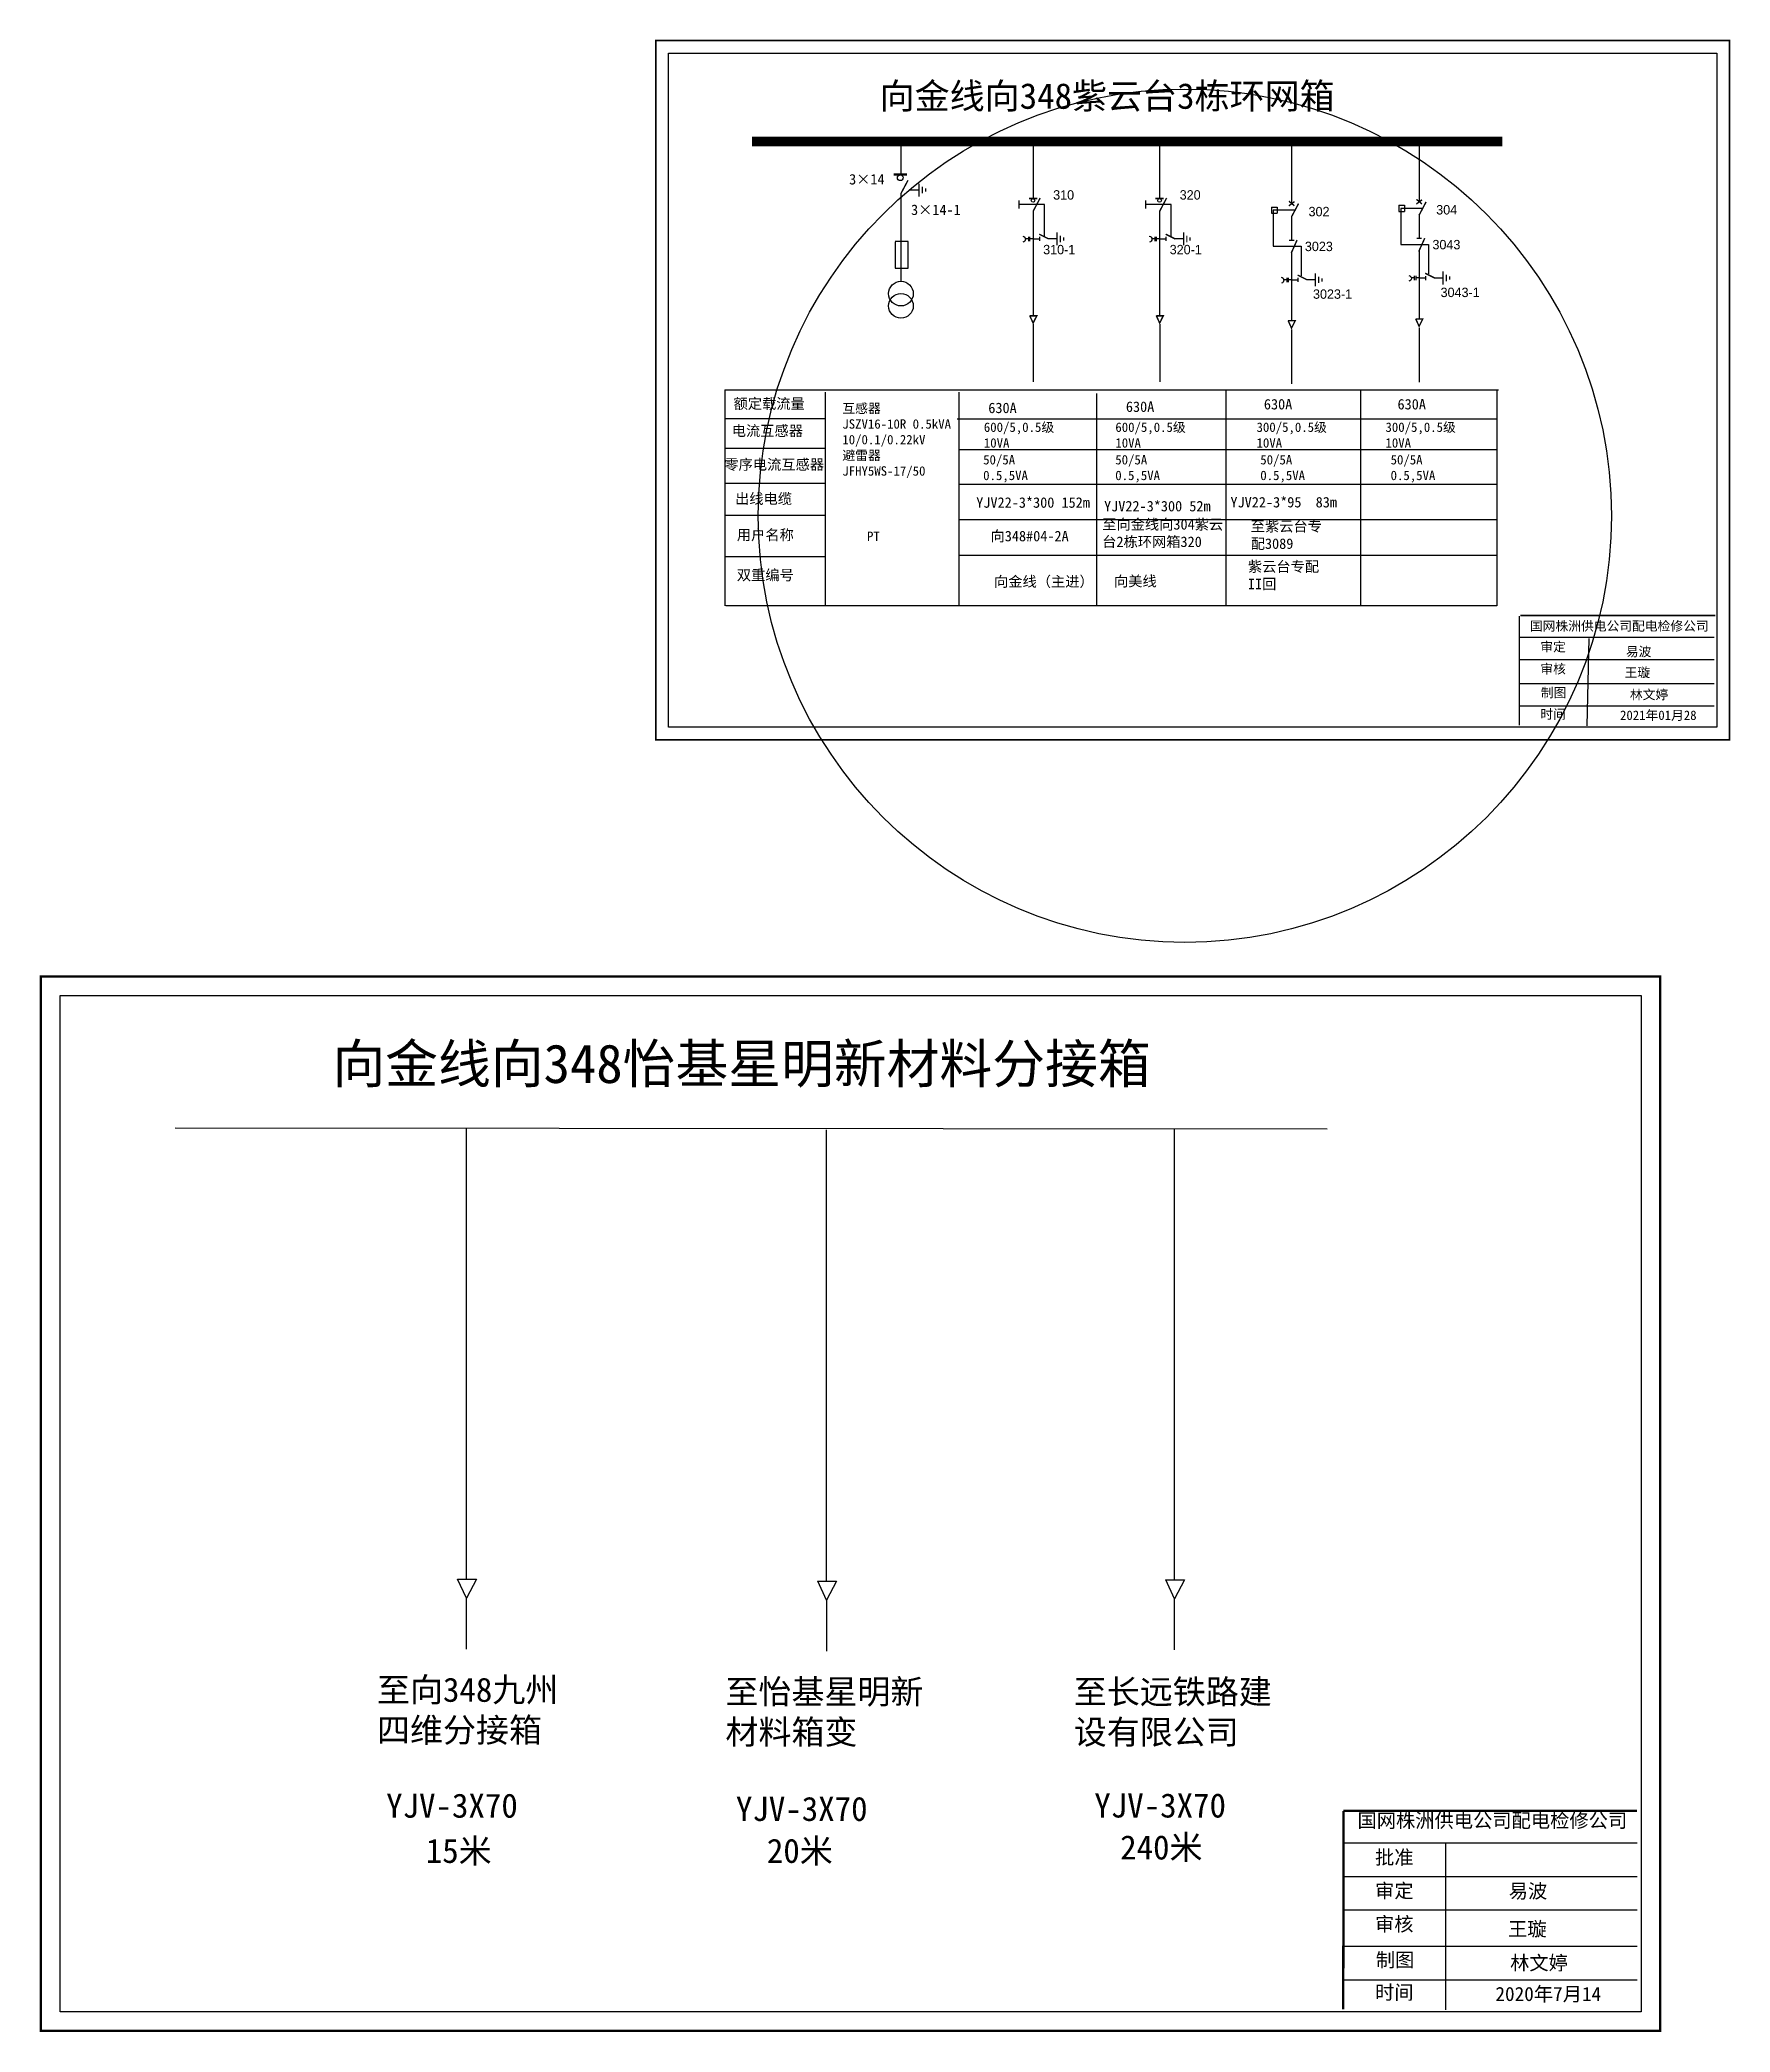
# Model space of a CAD drawing. Extents: x 1414 to 2152, y -447 to -213.
# Drawn here: x 1414.4 to 1611.9, y -447.5 to -214.7 of the extents above; entities that cross this region are included whole.
import ezdxf

# ---------------------------------------------------------------- set-up
doc = ezdxf.new("R2010")
doc.units = 0
doc.header["$LTSCALE"] = 0.774411
doc.linetypes.add('ACAD_ISO02W100', pattern=[15, 12, -3])
doc.linetypes.add('CENTER', pattern=[50.8, 31.75, -6.35, 6.35, -6.35])
doc.layers.get('0').update_dxf_attribs({"linetype": 'CONTINUOUS'})
doc.layers.add('2', color=7, linetype='CONTINUOUS')
doc.styles.add('HZ', font='')
doc.styles.add('hztxt_txtstyle_0.00_0_0', font='simkai.ttf')
doc.styles.add('hztxt_txtstyle_1.80_0_0', font='', dxfattribs={"height": 1.8, "bigfont": 'hztxt.shx'})
doc.styles.add('hztxt_txtstyle_2.70_0_0', font='simkai.ttf', dxfattribs={"height": 2.7})
doc.styles.get("Standard").update_dxf_attribs({"font": '', "height": 2.5})
doc.styles.add('字体', font='simkai_0.ttf', dxfattribs={"height": 2.5})
doc.styles.get('HZ').set_extended_font_data('SimSun')
doc.styles.get('hztxt_txtstyle_1.80_0_0').set_extended_font_data('hztxt')
doc.styles.get('Standard').set_extended_font_data('SimSun')

msp = doc.modelspace()

# ---------------------------------------------------------------- texts
at = {"color": 0, "linetype": 'Continuous', "style": 'hztxt_txtstyle_2.70_0_0'}
for s, p in [('3×14', (1508.94, -231.55)), ('3×14-1', (1516.18, -235.12))]:
    msp.add_text(s, height=1.22, dxfattribs=at).set_placement(p)
at = {"color": 0, "style": 'hztxt_txtstyle_1.80_0_0'}
for s, p in [('310', (1532.79, -233.32)), ('320', (1547.58, -233.32)), ('302', (1562.64, -235.27)), ('304', (1577.56, -235.06)), ('310-1', (1531.62, -239.71)), ('320-1', (1546.41, -239.71)), ('3023', (1562.21, -239.34)), ('3043', (1577.12, -239.13)), ('3023-1', (1563.16, -244.91)), ('3043-1', (1578.07, -244.71))]:
    msp.add_text(s, height=1.098, dxfattribs=at).set_placement(p)
at = {"color": 0}
for s, p in [('YJV-3X70', (1454.83, -422.41)), ('YJV-3X70', (1495.71, -422.79)), ('YJV-3X70', (1537.6, -422.39)), ('15米', (1459.46, -427.69)), ('20米', (1499.33, -427.69)), ('240米', (1540.62, -427.29))]:
    msp.add_text(s, height=2.828, dxfattribs=at).set_placement(p)
at = {"color": 0, "linetype": 'Continuous', "attachment_point": 1}
for s, insert, char_height, width, style in [('{\\fSimSun|b0|i0|c134|p2;向金线向348紫云台3栋环网箱}', (1512.51, -219.71), 3, 85.7498, '字体'), ('{\\fSimSun|b0|i0|c134|p2;额定载流量}', (1495.44, -256.55), 1.2204, 19.6738, 'hztxt_txtstyle_2.70_0_0'), ('\\A1;{\\fSimSun|b0|i0|c134|p2;互感器\\PJSZV16-10R 0.5kVA\\P10/0.1/0.22kV\\P避雷器\\PJFHY5WS-17/50}', (1508.15, -257.16), 1.0983, 20.2524, 'hztxt_txtstyle_2.70_0_0'), ('{\\fSimSun|b0|i0|c134|p2;630A}', (1525.21, -257.05), 1.2204, 19.6738, 'hztxt_txtstyle_2.70_0_0'), ('{\\fSimSun|b0|i0|c134|p2;630A}', (1541.29, -256.91), 1.2204, 19.6738, 'hztxt_txtstyle_2.70_0_0'), ('{\\fSimSun|b0|i0|c134|p2;630A}', (1557.42, -256.62), 1.2204, 19.6738, 'hztxt_txtstyle_2.70_0_0'), ('{\\fSimSun|b0|i0|c134|p2;630A}', (1573.04, -256.62), 1.2204, 19.6738, 'hztxt_txtstyle_2.70_0_0'), ('{\\fSimSun|b0|i0|c134|p2;电流互感器}', (1495.23, -259.72), 1.2204, 19.6738, 'hztxt_txtstyle_2.70_0_0'), ('\\A1;{\\fSimSun|b0|i0|c134|p2;600/5,0.5级\\P10VA}', (1524.69, -259.37), 1.0983, 20.2524, 'hztxt_txtstyle_2.70_0_0'), ('\\A1;{\\fSimSun|b0|i0|c134|p2;600/5,0.5级\\P10VA}', (1540.06, -259.37), 1.0983, 20.2524, 'hztxt_txtstyle_2.70_0_0'), ('\\A1;{\\fSimSun|b0|i0|c134|p2;300/5,0.5级\\P10VA}', (1556.56, -259.37), 1.0983, 20.2524, 'hztxt_txtstyle_2.70_0_0'), ('\\A1;{\\fSimSun|b0|i0|c134|p2;300/5,0.5级\\P10VA}', (1571.63, -259.37), 1.0983, 20.2524, 'hztxt_txtstyle_2.70_0_0'), ('{\\fSimSun|b0|i0|c134|p2;零序电流互感器}', (1494.36, -263.66), 1.2204, 19.6738, 'hztxt_txtstyle_2.70_0_0'), ('{\\fSimSun|b0|i0|c134|p2;50/5A\\P0.5,5VA}', (1524.61, -263.17), 1.0983, 19.6738, 'hztxt_txtstyle_2.70_0_0'), ('{\\fSimSun|b0|i0|c134|p2;50/5A\\P0.5,5VA}', (1540.05, -263.17), 1.0983, 19.6738, 'hztxt_txtstyle_2.70_0_0'), ('{\\fSimSun|b0|i0|c134|p2;50/5A\\P0.5,5VA}', (1557, -263.17), 1.0983, 19.6738, 'hztxt_txtstyle_2.70_0_0'), ('{\\fSimSun|b0|i0|c134|p2;50/5A\\P0.5,5VA}', (1572.23, -263.17), 1.0983, 19.6738, 'hztxt_txtstyle_2.70_0_0'), ('{\\fSimSun|b0|i0|c134|p2;出线电缆}', (1495.61, -267.66), 1.2204, 19.6738, 'hztxt_txtstyle_2.70_0_0'), ('YJV22-3*300 152m', (1523.8, -268.11), 1.2204, 19.6738, 'hztxt_txtstyle_2.70_0_0'), ('YJV22-3*300 52m', (1538.74, -268.53), 1.2204, 19.6738, 'hztxt_txtstyle_2.70_0_0'), ('YJV22-3*95  83m', (1553.51, -268.07), 1.2204, 19.6738, 'hztxt_txtstyle_2.70_0_0'), ('{\\fSimSun|b0|i0|c134|p2;用户名称}', (1495.82, -271.89), 1.2204, 19.6738, 'hztxt_txtstyle_2.70_0_0'), ('{\\fSimSun|b0|i0|c134|p2;PT}', (1511.03, -272.11), 1.1026, 8.5785, 'hztxt_txtstyle_0.00_0_0'), ('{\\fSimSun|b0|i0|c134|p2;向348#04-2A}', (1525.47, -272.03), 1.2204, 13.5922, 'hztxt_txtstyle_2.70_0_0'), ('{\\fSimSun|b0|i0|c134|p2;至向金线向304紫云台2栋环网箱320}', (1538.52, -270.66), 1.2204, 14.4995, 'hztxt_txtstyle_2.70_0_0'), ('{\\fSimSun|b0|i0|c134|p2;至紫云台专配3089}', (1555.88, -270.88), 1.2204, 9.5156, 'hztxt_txtstyle_2.70_0_0'), ('{\\fSimSun|b0|i0|c134|p2;双重编号}', (1495.82, -276.58), 1.2204, 19.6738, 'hztxt_txtstyle_2.70_0_0'), ('{\\fSimSun|b0|i0|c134|p2;紫云台专配II回}', (1555.55, -275.59), 1.2204, 9.5156, 'hztxt_txtstyle_2.70_0_0'), ('{\\fSimSun|b0|i0|c134|p2;向金线（主进）}', (1525.88, -277.34), 1.2204, 12.5813, 'hztxt_txtstyle_2.70_0_0'), ('{\\fSimSun|b0|i0|c134|p2;向美线}', (1539.9, -277.3), 1.2204, 12.5813, 'hztxt_txtstyle_2.70_0_0'), ('国网株洲供电公司配电检修公司', (1588.51, -282.6), 1.0944, 29.9201, '字体'), ('\\f\uffbfﾬￌﾣﾤ_GB2312|b0|i0|c134|p49;审定', (1589.73, -285.03), 1.0944, 8.5588, '字体'), ('易波', (1599.72, -285.59), 1.094, 8.5588, '字体'), ('\\f\uffbfﾬￌﾣﾤ_GB2312|b0|i0|c134|p49;审核', (1589.73, -287.61), 1.0944, 8.5588, '字体'), ('{\\fSimSun|b0|i0|c134|p2;王璇}', (1599.58, -288.03), 1.0944, 8.5588, '字体'), ('\\f\uffbfﾬￌﾣﾤ_GB2312|b0|i0|c134|p49;制图', (1589.79, -290.39), 1.0944, 8.5588, '字体'), ('{\\fSimSun|b0|i0|c134|p2;林文婷}', (1600.2, -290.62), 1.0944, 8.5588, '字体'), ('\\f\uffbfﾬￌﾣﾤ_GB2312|b0|i0|c134|p49;时间', (1589.73, -292.9), 1.0944, 8.5588, '字体'), ('2021{\\fSimSun|b0|i0|c134|p2;年}01{\\fSimSun|b0|i0|c134|p2;月28}', (1599.05, -293.03), 1.0944, 16.0081, '字体'), ('国网株洲供电公司配电检修公司', (1568.36, -421.91), 1.6505, 45.1232, '字体'), ('{\\fKaiTi_GB2312|b0|i0|c134|p49;批准}', (1570.41, -426.21), 1.6505, 12.9076, '字体'), ('\\f\uffbfﾬￌﾣﾤ_GB2312|b0|i0|c134|p49;审定', (1570.41, -430.12), 1.6505, 12.9076, '字体'), ('{\\fSimSun|b0|i0|c134|p2;易波}', (1586.04, -430.15), 1.6505, 12.9076, '字体'), ('\\f\uffbfﾬￌﾣﾤ_GB2312|b0|i0|c134|p49;审核', (1570.41, -434.01), 1.6505, 12.9076, '字体'), ('王璇', (1585.96, -434.58), 1.65, 12.9076, '字体'), ('\\f\uffbfﾬￌﾣﾤ_GB2312|b0|i0|c134|p49;制图', (1570.5, -438.2), 1.6505, 12.9076, '字体'), ('{\\fSimSun|b0|i0|c134|p2;林文婷}', (1586.2, -438.55), 1.6505, 12.9076, '字体'), ('\\f\uffbfﾬￌﾣﾤ_GB2312|b0|i0|c134|p49;时间', (1570.41, -441.99), 1.6505, 12.9076, '字体'), ('2020{\\fSimSun|b0|i0|c134|p2;年}7{\\fSimSun|b0|i0|c134|p2;月14}', (1584.48, -442.18), 1.6505, 24.1422, '字体')]:
    msp.add_mtext(s, dxfattribs=dict(at, insert=insert, char_height=char_height, width=width, style=style))
at = {"color": 0, "insert": (1448.55, -332.03), "char_height": 4.5244, "width": 126.3721, "attachment_point": 1, "style": 'HZ'}
msp.add_mtext('{\\C7;向金线向348\\C256;怡基星明新材料分接箱}', dxfattribs=at)
at = {"color": 0, "char_height": 2.8277, "width": 23.9726, "attachment_point": 1}
for s, insert in [('至向348九州四维分接箱', (1453.76, -406.04)), ('{\\fKaiTi_GB2312|b0|i0|c134|p49;至怡基星明新材料箱变}', (1494.49, -406.27)), ('{\\fKaiTi_GB2312|b0|i0|c134|p49;至长远铁路建设有限公司}', (1535.2, -406.27))]:
    msp.add_mtext(s, dxfattribs=dict(at, insert=insert))

# ---------------------------------------------------------------- blocks, each defined once
blk = doc.blocks.new('JD')
for points in [[(-2, 0.2), (-2, -0.2), (2, 0.2), (2, -0.2)], [(1, -1.2), (1, -0.8), (-1, -1.2), (-1, -0.8)], [(-0.5, -1.8), (-0.5, -2.2), (0.5, -1.8), (0.5, -2.2)]]:
    blk.add_trace(points)

# ---------------------------------------------------------------- linework, layer by layer
at = {"color": 0}
for p, q in [((1514.98, -226.73), (1514.98, -230.35)), ((1530.44, -226.44), (1530.44, -233.16)), ((1545.23, -226.44), (1545.23, -233.16)), ((1560.64, -226.75), (1560.64, -233.81)), ((1575.56, -226.54), (1575.56, -233.6)), ((1514.99, -232.59), (1514.99, -242.84)), ((1516.07, -232.18), (1517.11, -232.18)), ((1530.44, -234.66), (1530.44, -246.87)), ((1545.23, -234.66), (1545.23, -246.87)), ((1558.3, -234.19), (1558.96, -234.19)), ((1558.3, -234.19), (1558.3, -234.92)), ((1558.3, -234.92), (1558.96, -234.92)), ((1558.96, -234.19), (1558.96, -234.92)), ((1573.21, -233.98), (1573.87, -233.98)), ((1573.21, -233.98), (1573.21, -234.71)), ((1573.21, -234.71), (1573.87, -234.71)), ((1573.87, -233.98), (1573.87, -234.71)), ((1575.56, -235.1), (1575.56, -237.82)), ((1560.64, -235.31), (1560.64, -238.03)), ((1530.44, -237.91), (1531.2, -237.91)), ((1532.2, -237.88), (1533.23, -237.88)), ((1545.23, -237.91), (1545.99, -237.91)), ((1546.98, -237.88), (1548.02, -237.88)), ((1560.64, -239.39), (1560.64, -247.43)), ((1575.56, -239.18), (1575.56, -247.22)), ((1560.64, -242.69), (1561.4, -242.69)), ((1562.4, -242.67), (1563.43, -242.67)), ((1575.56, -242.48), (1576.32, -242.48)), ((1577.31, -242.46), (1578.34, -242.46)), ((1506.24, -258.94), (1494.47, -258.94)), ((1506.2, -262.4), (1494.42, -262.4)), ((1506.2, -266.49), (1494.42, -266.49)), ((1506.15, -270.22), (1494.38, -270.22)), ((1506.19, -275.07), (1494.42, -275.07)), ((1464.17, -341.8), (1464.19, -394.56)), ((1506.25, -342.03), (1506.27, -394.79)), ((1546.92, -341.89), (1546.94, -394.64)), ((1463.17, -394.54), (1465.38, -394.54)), ((1464.22, -396.77), (1463.19, -394.54)), ((1465.38, -394.54), (1464.22, -396.77)), ((1505.25, -394.77), (1507.47, -394.77)), ((1506.31, -397), (1505.28, -394.77)), ((1507.47, -394.77), (1506.31, -397)), ((1545.92, -394.62), (1548.14, -394.63)), ((1546.98, -396.85), (1545.95, -394.62)), ((1548.14, -394.63), (1546.98, -396.85))]:
    msp.add_line(p, q, dxfattribs=at)
at = {"color": 0, "linetype": 'ACAD_ISO02W100'}
for p, q in [((1560.97, -234.57), (1558.51, -234.57)), ((1558.51, -234.57), (1558.51, -238.76)), ((1575.89, -234.36), (1573.42, -234.36)), ((1573.42, -234.36), (1573.42, -238.55)), ((1558.51, -238.76), (1561.76, -238.76)), ((1561.76, -238.76), (1561.76, -242.22)), ((1573.42, -238.55), (1576.67, -238.55)), ((1576.67, -238.55), (1576.67, -242.01))]:
    msp.add_line(p, q, dxfattribs=at)
at = {"color": 0, "linetype": 'CENTER'}
for p, q in [((1530.45, -247.86), (1530.45, -254.61)), ((1545.24, -247.86), (1545.24, -254.61)), ((1560.65, -248.51), (1560.65, -254.85)), ((1575.56, -248.3), (1575.56, -254.64)), ((1464.2, -396.63), (1464.2, -402.71)), ((1506.28, -396.85), (1506.28, -402.94)), ((1546.95, -396.71), (1546.95, -402.79))]:
    msp.add_line(p, q, dxfattribs=at)
at = {"color": 0, "linetype": 'Continuous'}
for p, q in [((1494.4, -255.55), (1584.84, -255.55)), ((1494.44, -280.78), (1494.44, -255.55)), ((1506.13, -255.82), (1506.13, -280.78)), ((1521.76, -255.82), (1521.76, -280.78)), ((1537.87, -255.99), (1537.87, -280.77)), ((1552.99, -255.59), (1552.99, -280.78)), ((1568.72, -255.59), (1568.72, -280.78)), ((1584.66, -255.61), (1584.66, -280.8)), ((1521.57, -258.92), (1584.66, -258.92)), ((1521.76, -262.54), (1584.66, -262.54)), ((1521.76, -266.59), (1584.66, -266.59)), ((1521.76, -270.7), (1584.66, -270.7)), ((1521.76, -274.87), (1584.66, -274.87)), ((1584.66, -280.78), (1494.52, -280.78)), ((1587.28, -284.47), (1610.04, -284.47)), ((1595.4, -284.62), (1595.18, -294.8)), ((1587.28, -287.06), (1610.04, -287.06)), ((1587.28, -289.88), (1610.04, -289.88)), ((1587.28, -292.48), (1610.04, -292.48)), ((1430.19, -341.78), (1564.82, -341.9)), ((1566.72, -425.35), (1601.04, -425.35)), ((1578.63, -425.35), (1578.63, -444.86)), ((1566.72, -429.27), (1601.04, -429.27)), ((1566.72, -433.17), (1601.04, -433.17)), ((1566.72, -437.44), (1601.04, -437.44)), ((1566.72, -441.35), (1601.04, -441.35))]:
    msp.add_line(p, q, dxfattribs=at)
for points, const_width in [([(1486.34, -214.74), (1611.83, -214.74), (1611.83, -296.45), (1486.34, -296.45)], 0.182), ([(1414.49, -324.11), (1603.74, -324.11), (1603.74, -447.33), (1414.49, -447.33)], 0.275)]:
    msp.add_lwpolyline(points, close=True, dxfattribs=dict(at, const_width=const_width))
for points in [[(1487.82, -216.22), (1610.35, -216.22), (1610.35, -294.97), (1487.82, -294.97)], [(1416.72, -326.34), (1601.51, -326.34), (1601.51, -445.11), (1416.72, -445.11)]]:
    msp.add_lwpolyline(points, close=True, dxfattribs=at)
at = {"color": 0}
for points, const_width in [([(1497.6, -226.53), (1585.28, -226.53)], 1.1), ([(1514.15, -230.4), (1515.69, -230.4)], 0.261), ([(1514.99, -232.63), (1515.82, -231.07)], 0.165), ([(1529.96, -233.19), (1530.93, -233.19)], 0.165), ([(1530.44, -234.7), (1531.27, -233.14)], 0.165), ([(1544.74, -233.19), (1545.72, -233.19)], 0.165), ([(1545.23, -234.7), (1546.05, -233.14)], 0.165), ([(1560.34, -233.5), (1560.98, -234.04)], 0.165), ([(1560.33, -234.05), (1561, -233.55)], 0.165), ([(1560.64, -235.35), (1561.47, -233.79)], 0.165), ([(1575.24, -233.84), (1575.91, -233.34)], 0.165), ([(1575.25, -233.29), (1575.9, -233.83)], 0.165), ([(1575.56, -235.14), (1576.38, -233.58)], 0.165), ([(1531.16, -237.36), (1532.26, -237.91)], 0.165), ([(1545.95, -237.36), (1547.05, -237.91)], 0.165), ([(1531.2, -237.65), (1531.2, -238.16)], 0.165), ([(1545.99, -237.65), (1545.99, -238.16)], 0.165), ([(1560.35, -238.07), (1560.96, -238.07)], 0.165), ([(1560.61, -239.59), (1561.3, -238.04)], 0.165), ([(1575.26, -237.86), (1575.87, -237.86)], 0.165), ([(1575.52, -239.38), (1576.22, -237.83)], 0.165), ([(1561.36, -242.14), (1562.46, -242.69)], 0.165), ([(1576.28, -241.93), (1577.37, -242.48)], 0.165), ([(1561.4, -242.44), (1561.4, -242.94)], 0.165), ([(1576.32, -242.23), (1576.32, -242.74)], 0.165), ([(1530.04, -246.9), (1530.88, -246.9), (1530.45, -247.75), (1530.05, -246.88)], 0.165), ([(1544.83, -246.9), (1545.66, -246.9), (1545.24, -247.75), (1544.84, -246.88)], 0.165), ([(1560.24, -247.48), (1561.08, -247.48), (1560.65, -248.33), (1560.25, -247.46)], 0.165), ([(1575.15, -247.27), (1575.99, -247.27), (1575.56, -248.12), (1575.16, -247.25)], 0.165)]:
    msp.add_lwpolyline(points, dxfattribs=dict(at, const_width=const_width))
for points in [[(1528.78, -233.43), (1528.78, -234.35)], [(1543.57, -233.43), (1543.57, -234.35)], [(1514.34, -238.27), (1514.34, -241.35), (1515.86, -241.35), (1515.86, -238.23), (1514.34, -238.23)], [(1529.89, -237.9), (1529.54, -237.9)], [(1529.89, -237.67), (1529.89, -238.17)], [(1530.04, -237.67), (1530.04, -238.17)], [(1530.44, -237.9), (1530.04, -237.9)], [(1544.68, -237.9), (1544.33, -237.9)], [(1544.68, -237.67), (1544.68, -238.17)], [(1544.83, -237.67), (1544.83, -238.17)], [(1545.23, -237.9), (1544.83, -237.9)], [(1560.09, -242.68), (1559.74, -242.68)], [(1560.09, -242.45), (1560.09, -242.95)], [(1560.24, -242.45), (1560.24, -242.95)], [(1560.64, -242.68), (1560.24, -242.68)], [(1575, -242.47), (1574.66, -242.47)], [(1575, -242.24), (1575, -242.74)], [(1575.16, -242.24), (1575.16, -242.74)], [(1575.56, -242.47), (1575.16, -242.47)]]:
    msp.add_lwpolyline(points, dxfattribs=at)
at = {"color": 0, "linetype": 'ACAD_ISO02W100'}
for points in [[(1531.79, -237.65), (1531.79, -233.89), (1528.78, -233.89)], [(1546.58, -237.65), (1546.58, -233.89), (1543.57, -233.89)]]:
    msp.add_lwpolyline(points, dxfattribs=at)
at = {"color": 0}
for points in [[(1529.25, -237.61, -0.877934), (1529.26, -238.28)], [(1544.03, -237.61, -0.877934), (1544.05, -238.28)], [(1559.45, -242.4, -0.877934), (1559.46, -243.07)], [(1574.36, -242.19, -0.877934), (1574.37, -242.86)]]:
    msp.add_lwpolyline(points, format="xyb", dxfattribs=at)
at = {"color": 0, "linetype": 'Continuous'}
for points, const_width in [([(1587.28, -281.97), (1587.27, -294.76)], 0.182), ([(1587.41, -281.92), (1610.17, -281.92)], 0.182), ([(1566.72, -421.62), (1566.7, -444.79)], 0.275), ([(1566.72, -421.62), (1601.04, -421.62)], 0.275)]:
    msp.add_lwpolyline(points, dxfattribs=dict(at, const_width=const_width))
at = {"color": 1, "linetype": 'Continuous'}
msp.add_circle((1548.17, -270.26), 49.86, dxfattribs=at)
at = {"color": 0}
for centre, radius in [((1514.92, -230.77), 0.335), ((1530.44, -233.42), 0.211), ((1545.23, -233.42), 0.211)]:
    msp.add_circle(centre, radius, dxfattribs=at)
at = {"layer": '2', "color": 0}
for centre in [(1515, -244.31), (1515, -245.74)]:
    msp.add_circle(centre, 1.44, dxfattribs=at)

# ---------------------------------------------------------------- block references
at = {"color": 0, "xscale": 0.3844120780053686, "yscale": 0.3844120780053686, "zscale": 0.3844120780054647, "rotation": 90}
for p in [(1517.12, -232.21), (1533.25, -237.91), (1548.03, -237.91), (1563.45, -242.7), (1578.36, -242.49)]:
    msp.add_blockref('JD', p, dxfattribs=at)

msp.set_redraw_order([(e.dxf.handle, doc.entitydb.next_handle()) for e in msp.query("TEXT MTEXT ATTDEF DIMENSION ARC_DIMENSION")])  # texts and dimensions are drawn at this point

doc.saveas('drawing.dxf')
